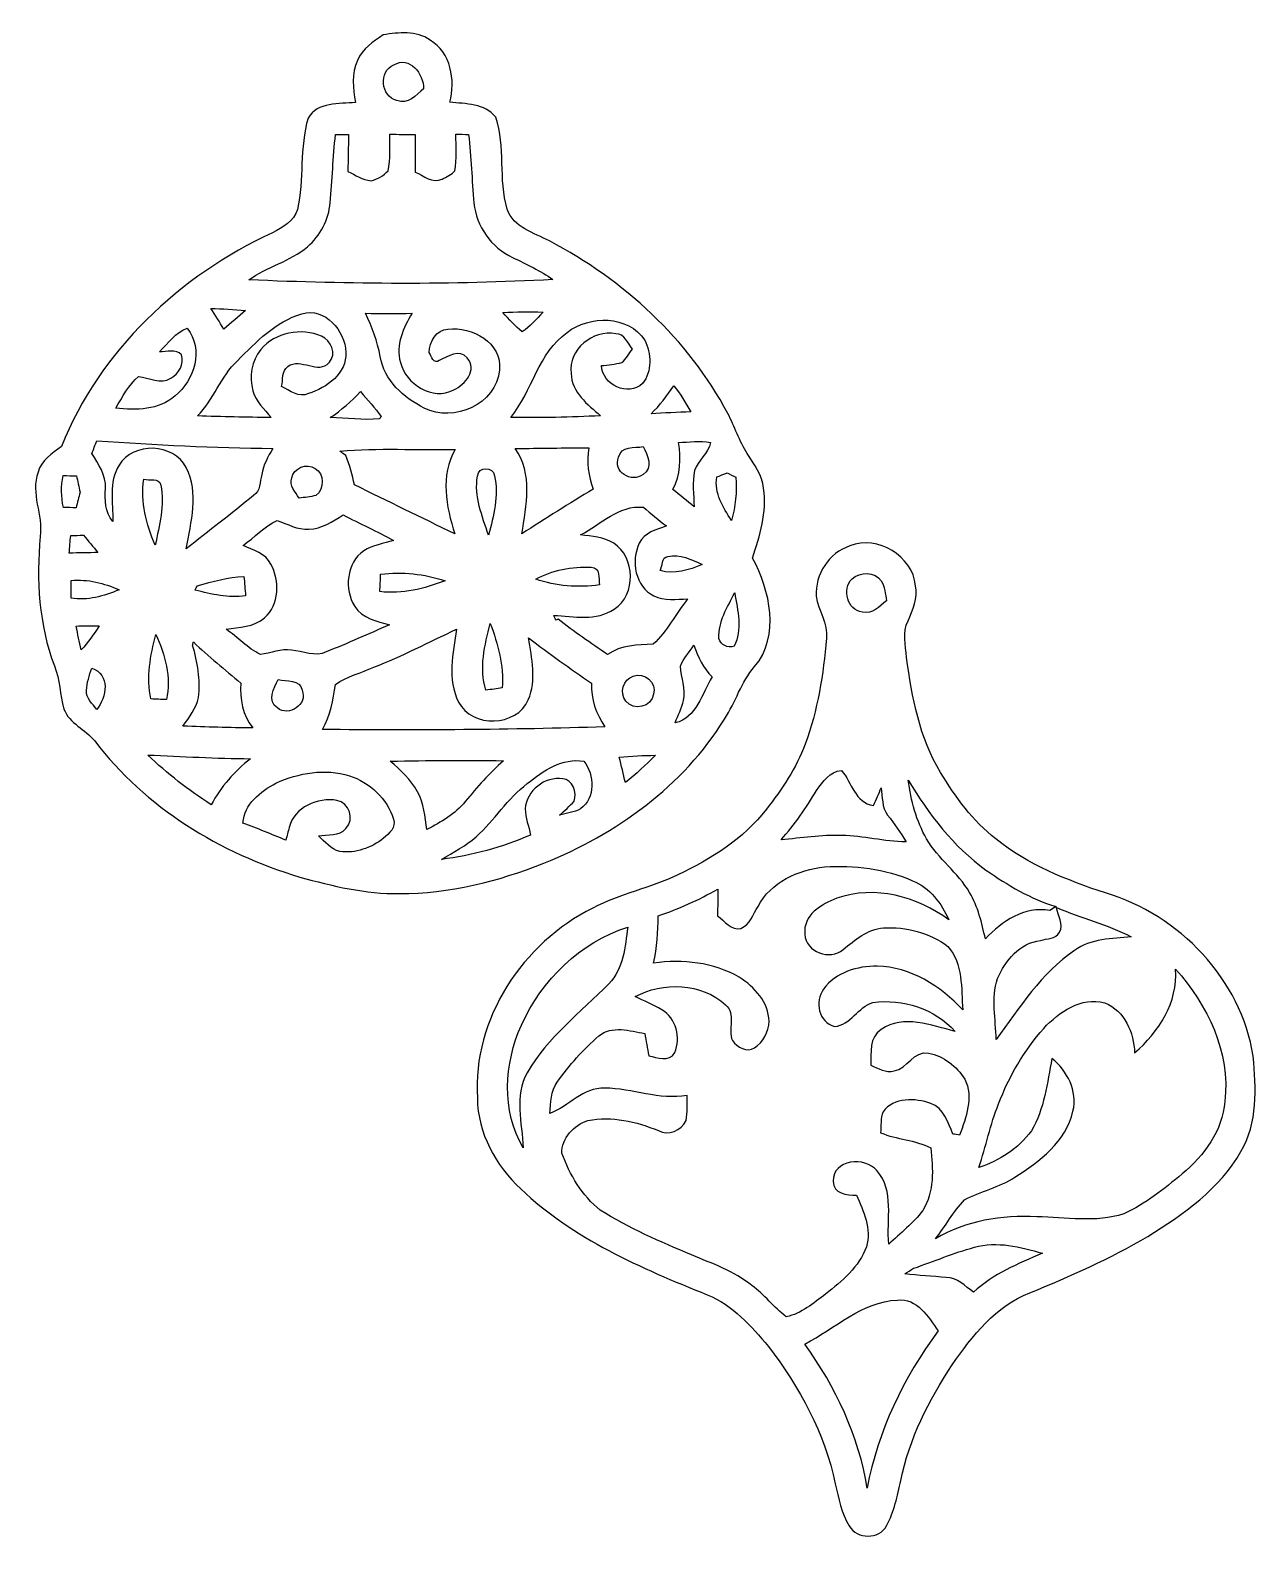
# Model space of a CAD drawing. Header units: centimetres. Extents: x -6.2 to 6.3, y -7.7 to 7.6.
import ezdxf

# ---------------------------------------------------------------- set-up
doc = ezdxf.new("R2010")
doc.units = ezdxf.units.CM
doc.header["$MEASUREMENT"] = 0
doc.layers.add('Camada 1', color=7, linetype='Continuous')

msp = doc.modelspace()

# ---------------------------------------------------------------- linework, layer by layer
at = {"layer": 'Camada 1', "color": 151}
for points, knots in [([(-2.59997, 7.59213), (-2.44086, 7.61364), (-2.26342, 7.63834), (-2.12478, 7.53709), (-2.12478, 7.53709), (-1.91028, 7.41221), (-1.86619, 7.13176), (-1.92369, 6.90845), (-1.92369, 6.90845), (-1.76494, 6.89256), (-1.56739, 6.89645), (-1.45908, 6.75781), (-1.45908, 6.75781), (-1.35643, 6.45865), (-1.43228, 6.12846), (-1.34301, 5.82612), (-1.34301, 5.82612), (-1.27952, 5.63986), (-1.06997, 5.58658), (-0.91369, 5.50333), (-0.91369, 5.50333), (-0.16298, 5.11033), (0.49176, 4.5099), (0.89146, 3.75742), (0.89146, 3.75742), (0.96307, 3.62408), (1.00717, 3.47732), (1.09007, 3.34997), (1.09007, 3.34997), (1.16028, 3.24131), (1.24283, 3.1316), (1.25552, 2.99861), (1.25552, 2.99861), (1.29046, 2.7566), (1.21673, 2.51919), (1.14229, 2.29234), (1.14229, 2.29234), (1.32045, 1.96285), (1.42521, 1.50671), (1.16416, 1.19238), (1.16416, 1.19238), (1.02588, 1.03752), (0.97225, 0.83219), (0.85972, 0.66145), (0.85972, 0.66145), (0.44026, -0.01729), (-0.23953, -0.50341), (-0.97119, -0.79798), (-0.97119, -0.79798), (-1.43581, -0.98283), (-1.93075, -1.10737), (-2.43311, -1.10666), (-2.43311, -1.10666), (-2.77671, -1.10983), (-3.11431, -1.03046), (-3.44311, -0.93802), (-3.44311, -0.93802), (-4.25026, -0.69744), (-5.00944, -0.236), (-5.52202, 0.44097), (-5.52202, 0.44097), (-5.61481, 0.5595), (-5.77956, 0.61453), (-5.83388, 0.76341), (-5.83388, 0.76341), (-5.87621, 0.90664), (-5.87233, 1.06045), (-5.92983, 1.20015), (-5.92983, 1.20015), (-6.08824, 1.61642), (-6.11363, 2.07115), (-6.07377, 2.51142), (-6.07377, 2.51142), (-6.04307, 2.72979), (-6.17536, 2.9464), (-6.09494, 3.16159), (-6.09494, 3.16159), (-6.0639, 3.28329), (-5.95347, 3.3535), (-5.85786, 3.42194), (-5.85786, 3.42194), (-5.47334, 4.39278), (-4.65912, 5.15338), (-3.72109, 5.58694), (-3.72109, 5.58694), (-3.61879, 5.64056), (-3.49956, 5.70264), (-3.46745, 5.82329), (-3.46745, 5.82329), (-3.40113, 6.12739), (-3.44805, 6.44913), (-3.3595, 6.74899), (-3.3595, 6.74899), (-3.26531, 6.91232), (-3.04341, 6.89081), (-2.88079, 6.90667), (-2.88079, 6.90667), (-2.903, 7.04744), (-2.92381, 7.19842), (-2.85784, 7.33142), (-2.85784, 7.33142), (-2.8134, 7.45208), (-2.69875, 7.52016), (-2.59997, 7.59213)], [0, 0, 0, 0, 0.03703704, 0.03703704, 0.03703704, 0.03703704, 0.07407407, 0.07407407, 0.07407407, 0.07407407, 0.11111111, 0.11111111, 0.11111111, 0.11111111, 0.14814815, 0.14814815, 0.14814815, 0.14814815, 0.18518519, 0.18518519, 0.18518519, 0.18518519, 0.22222222, 0.22222222, 0.22222222, 0.22222222, 0.25925926, 0.25925926, 0.25925926, 0.25925926, 0.2962963, 0.2962963, 0.2962963, 0.2962963, 0.33333333, 0.33333333, 0.33333333, 0.33333333, 0.37037037, 0.37037037, 0.37037037, 0.37037037, 0.40740741, 0.40740741, 0.40740741, 0.40740741, 0.44444444, 0.44444444, 0.44444444, 0.44444444, 0.48148148, 0.48148148, 0.48148148, 0.48148148, 0.51851852, 0.51851852, 0.51851852, 0.51851852, 0.55555556, 0.55555556, 0.55555556, 0.55555556, 0.59259259, 0.59259259, 0.59259259, 0.59259259, 0.62962963, 0.62962963, 0.62962963, 0.62962963, 0.66666667, 0.66666667, 0.66666667, 0.66666667, 0.7037037, 0.7037037, 0.7037037, 0.7037037, 0.74074074, 0.74074074, 0.74074074, 0.74074074, 0.77777778, 0.77777778, 0.77777778, 0.77777778, 0.81481481, 0.81481481, 0.81481481, 0.81481481, 0.85185185, 0.85185185, 0.85185185, 0.85185185, 0.88888889, 0.88888889, 0.88888889, 0.88888889, 0.92592593, 0.92592593, 0.92592593, 0.92592593, 1, 1, 1, 1]), ([(-2.49166, 7.28768), (-2.49166, 7.28768), (-2.49166, 7.28768), (-2.49166, 7.28768), (-2.49166, 7.28768), (-2.64829, 7.21959), (-2.62361, 6.97018), (-2.46167, 6.92572), (-2.46167, 6.92572), (-2.34984, 6.88162), (-2.26518, 6.98041), (-2.19004, 7.04532), (-2.19004, 7.04532), (-2.18687, 7.19596), (-2.33186, 7.38187), (-2.49166, 7.28768)], [0, 0, 0, 0, 0.2, 0.2, 0.2, 0.2, 0.4, 0.4, 0.4, 0.4, 0.6, 0.6, 0.6, 0.6, 1, 1, 1, 1]), ([(-2.53259, 6.58459), (-2.53259, 6.58459), (-2.53259, 6.58459), (-2.53259, 6.58459), (-2.53259, 6.58459), (-2.53223, 6.46077), (-2.52377, 6.33518), (-2.54952, 6.21347), (-2.54952, 6.21347), (-2.59467, 6.16408), (-2.65677, 6.12739), (-2.72204, 6.11363), (-2.72204, 6.11363), (-2.8074, 6.12174), (-2.88079, 6.17255), (-2.95663, 6.20747), (-2.95663, 6.20747), (-2.95416, 6.33236), (-2.95239, 6.45688), (-2.95098, 6.58176), (-2.95098, 6.58176), (-2.98379, 6.58176), (-3.05011, 6.58142), (-3.08292, 6.58142), (-3.08292, 6.58142), (-3.10549, 6.35141), (-3.11679, 6.12069), (-3.13689, 5.89104), (-3.13689, 5.89104), (-3.14924, 5.71887), (-3.23532, 5.55695), (-3.36585, 5.44512), (-3.36585, 5.44512), (-3.54083, 5.29554), (-3.77506, 5.24615), (-3.95922, 5.10962), (-3.95922, 5.10962), (-2.93334, 5.06518), (-1.905, 5.05812), (-0.87948, 5.11281), (-0.87948, 5.11281), (-1.00612, 5.20381), (-1.14828, 5.26873), (-1.28834, 5.33646), (-1.28834, 5.33646), (-1.50142, 5.43701), (-1.65946, 5.65185), (-1.67922, 5.88822), (-1.67922, 5.88822), (-1.70144, 6.11928), (-1.70638, 6.35212), (-1.73355, 6.58283), (-1.73355, 6.58283), (-1.77623, 6.58354), (-1.81892, 6.58459), (-1.8616, 6.58529), (-1.8616, 6.58529), (-1.86195, 6.46112), (-1.85454, 6.33623), (-1.87218, 6.21312), (-1.87218, 6.21312), (-1.90958, 6.17714), (-1.95545, 6.15138), (-2.00271, 6.13092), (-2.00271, 6.13092), (-2.09868, 6.07942), (-2.18863, 6.16725), (-2.27471, 6.20077), (-2.27471, 6.20077), (-2.27541, 6.32741), (-2.27646, 6.45442), (-2.27612, 6.58142), (-2.27612, 6.58142), (-2.36149, 6.58247), (-2.44722, 6.58318), (-2.53259, 6.58459)], [0, 0, 0, 0, 0.05, 0.05, 0.05, 0.05, 0.1, 0.1, 0.1, 0.1, 0.15, 0.15, 0.15, 0.15, 0.2, 0.2, 0.2, 0.2, 0.25, 0.25, 0.25, 0.25, 0.3, 0.3, 0.3, 0.3, 0.35, 0.35, 0.35, 0.35, 0.4, 0.4, 0.4, 0.4, 0.45, 0.45, 0.45, 0.45, 0.5, 0.5, 0.5, 0.5, 0.55, 0.55, 0.55, 0.55, 0.6, 0.6, 0.6, 0.6, 0.65, 0.65, 0.65, 0.65, 0.7, 0.7, 0.7, 0.7, 0.75, 0.75, 0.75, 0.75, 0.8, 0.8, 0.8, 0.8, 0.85, 0.85, 0.85, 0.85, 0.9, 0.9, 0.9, 0.9, 1, 1, 1, 1]), ([(-4.07563, 4.29083), (-4.07563, 4.29083), (-4.07563, 4.29083), (-4.07563, 4.29083), (-4.07563, 4.29083), (-4.24532, 4.12996), (-4.31623, 3.89678), (-4.48098, 3.73133), (-4.48098, 3.73133), (-4.23228, 3.72497), (-3.98356, 3.71615), (-3.73486, 3.71686), (-3.73486, 3.71686), (-3.80505, 3.79976), (-3.88866, 3.87809), (-3.91971, 3.98533), (-3.91971, 3.98533), (-3.95605, 4.12715), (-3.93452, 4.28907), (-3.83857, 4.40372), (-3.83857, 4.40372), (-3.695, 4.57975), (-3.42759, 4.62808), (-3.22367, 4.53813), (-3.22367, 4.53813), (-3.12666, 4.49686), (-3.06492, 4.36033), (-3.14466, 4.27496), (-3.14466, 4.27496), (-3.25402, 4.14443), (-3.43817, 4.32964), (-3.56551, 4.23262), (-3.56551, 4.23262), (-3.62866, 4.18677), (-3.61244, 4.09821), (-3.62795, 4.03083), (-3.62795, 4.03083), (-3.544, 3.98709), (-3.4551, 3.913), (-3.35526, 3.95781), (-3.35526, 3.95781), (-3.17041, 4.01813), (-2.96757, 4.1596), (-2.97673, 4.37727), (-2.97673, 4.37727), (-2.98484, 4.59281), (-3.19017, 4.83622), (-3.4237, 4.76532), (-3.4237, 4.76532), (-3.68864, 4.68911), (-3.8862, 4.48027), (-4.07563, 4.29083)], [0, 0, 0, 0, 0.07142857, 0.07142857, 0.07142857, 0.07142857, 0.14285714, 0.14285714, 0.14285714, 0.14285714, 0.21428571, 0.21428571, 0.21428571, 0.21428571, 0.28571429, 0.28571429, 0.28571429, 0.28571429, 0.35714286, 0.35714286, 0.35714286, 0.35714286, 0.42857143, 0.42857143, 0.42857143, 0.42857143, 0.5, 0.5, 0.5, 0.5, 0.57142857, 0.57142857, 0.57142857, 0.57142857, 0.64285714, 0.64285714, 0.64285714, 0.64285714, 0.71428571, 0.71428571, 0.71428571, 0.71428571, 0.78571429, 0.78571429, 0.78571429, 0.78571429, 0.85714286, 0.85714286, 0.85714286, 0.85714286, 1, 1, 1, 1]), ([(-4.34586, 4.8207), (-4.34586, 4.8207), (-4.34586, 4.8207), (-4.34586, 4.8207), (-4.34586, 4.8207), (-4.30035, 4.75156), (-4.25662, 4.68171), (-4.21393, 4.61081), (-4.21393, 4.61081), (-4.14019, 4.67359), (-4.06646, 4.73638), (-3.99345, 4.80024), (-3.99345, 4.80024), (-4.11056, 4.81012), (-4.22839, 4.81646), (-4.34586, 4.8207)], [0, 0, 0, 0, 0.2, 0.2, 0.2, 0.2, 0.4, 0.4, 0.4, 0.4, 0.6, 0.6, 0.6, 0.6, 1, 1, 1, 1]), ([(-2.77917, 4.77273), (-2.77917, 4.77273), (-2.77917, 4.77273), (-2.77917, 4.77273), (-2.77917, 4.77273), (-2.71215, 4.63303), (-2.65852, 4.48697), (-2.62854, 4.33458), (-2.62854, 4.33458), (-2.59291, 4.09292), (-2.39041, 3.91512), (-2.18227, 3.81105), (-2.18227, 3.81105), (-1.88665, 3.66006), (-1.45167, 3.84951), (-1.42168, 4.1977), (-1.42168, 4.1977), (-1.3903, 4.47111), (-1.70285, 4.6429), (-1.94274, 4.61044), (-1.94274, 4.61044), (-2.06199, 4.60621), (-2.13077, 4.48027), (-2.13218, 4.37268), (-2.13218, 4.37268), (-2.11278, 4.33634), (-2.08492, 4.25309), (-2.03164, 4.29401), (-2.03164, 4.29401), (-1.94486, 4.33175), (-1.82845, 4.41571), (-1.74766, 4.32011), (-1.74766, 4.32011), (-1.64146, 4.20017), (-1.76917, 4.04883), (-1.88382, 3.99555), (-1.88382, 3.99555), (-2.09937, 3.88267), (-2.36784, 4.0527), (-2.42429, 4.27319), (-2.42429, 4.27319), (-2.47791, 4.44887), (-2.39253, 4.62421), (-2.30645, 4.77307), (-2.30645, 4.77307), (-2.46379, 4.76566), (-2.62149, 4.76603), (-2.77917, 4.77273)], [0, 0, 0, 0, 0.07692308, 0.07692308, 0.07692308, 0.07692308, 0.15384615, 0.15384615, 0.15384615, 0.15384615, 0.23076923, 0.23076923, 0.23076923, 0.23076923, 0.30769231, 0.30769231, 0.30769231, 0.30769231, 0.38461538, 0.38461538, 0.38461538, 0.38461538, 0.46153846, 0.46153846, 0.46153846, 0.46153846, 0.53846154, 0.53846154, 0.53846154, 0.53846154, 0.61538462, 0.61538462, 0.61538462, 0.61538462, 0.69230769, 0.69230769, 0.69230769, 0.69230769, 0.76923077, 0.76923077, 0.76923077, 0.76923077, 0.84615385, 0.84615385, 0.84615385, 0.84615385, 1, 1, 1, 1]), ([(-1.38782, 4.77908), (-1.38782, 4.77908), (-1.38782, 4.77908), (-1.38782, 4.77908), (-1.38782, 4.77908), (-1.32503, 4.71099), (-1.2633, 4.64149), (-1.19097, 4.58294), (-1.19097, 4.58294), (-1.11054, 4.63832), (-1.04527, 4.71204), (-0.98, 4.78401), (-0.98, 4.78401), (-1.11583, 4.7893), (-1.25201, 4.78613), (-1.38782, 4.77908)], [0, 0, 0, 0, 0.2, 0.2, 0.2, 0.2, 0.4, 0.4, 0.4, 0.4, 0.6, 0.6, 0.6, 0.6, 1, 1, 1, 1]), ([(-0.73483, 4.57799), (-0.73483, 4.57799), (-0.73483, 4.57799), (-0.73483, 4.57799), (-0.73483, 4.57799), (-1.02799, 4.36879), (-1.08725, 3.98673), (-1.30598, 3.71722), (-1.30598, 3.71722), (-1.00329, 3.7091), (-0.70026, 3.71934), (-0.39758, 3.73345), (-0.39758, 3.73345), (-0.52916, 3.8481), (-0.68826, 3.97191), (-0.69603, 4.16207), (-0.69603, 4.16207), (-0.72354, 4.40548), (-0.4773, 4.60762), (-0.2427, 4.56388), (-0.2427, 4.56388), (-0.15239, 4.56459), (-0.12347, 4.4658), (-0.07372, 4.40867), (-0.07372, 4.40867), (-0.10829, 4.36245), (-0.13828, 4.312), (-0.18097, 4.27214), (-0.18097, 4.27214), (-0.24906, 4.2552), (-0.31891, 4.24992), (-0.38805, 4.24074), (-0.38805, 4.24074), (-0.37711, 4.04671), (-0.1203, 3.92112), (0.02857, 4.05977), (0.02857, 4.05977), (0.12876, 4.17936), (0.1157, 4.36597), (0.05186, 4.49967), (0.05186, 4.49967), (-0.11923, 4.75368), (-0.50658, 4.75368), (-0.73483, 4.57799)], [0, 0, 0, 0, 0.08333333, 0.08333333, 0.08333333, 0.08333333, 0.16666667, 0.16666667, 0.16666667, 0.16666667, 0.25, 0.25, 0.25, 0.25, 0.33333333, 0.33333333, 0.33333333, 0.33333333, 0.41666667, 0.41666667, 0.41666667, 0.41666667, 0.5, 0.5, 0.5, 0.5, 0.58333333, 0.58333333, 0.58333333, 0.58333333, 0.66666667, 0.66666667, 0.66666667, 0.66666667, 0.75, 0.75, 0.75, 0.75, 0.83333333, 0.83333333, 0.83333333, 0.83333333, 1, 1, 1, 1]), ([(-4.86692, 4.38185), (-4.86692, 4.38185), (-4.86692, 4.38185), (-4.86692, 4.38185), (-4.86692, 4.38185), (-4.79283, 4.37444), (-4.69864, 4.41678), (-4.64149, 4.35081), (-4.64149, 4.35081), (-4.6161, 4.25696), (-4.66407, 4.15783), (-4.75051, 4.1148), (-4.75051, 4.1148), (-4.85281, 4.04707), (-4.96992, 4.11868), (-5.07717, 4.13208), (-5.07717, 4.13208), (-5.17947, 4.04566), (-5.23909, 3.92253), (-5.30895, 3.8107), (-5.30895, 3.8107), (-5.10329, 3.78707), (-4.87045, 3.78777), (-4.70782, 3.93522), (-4.70782, 3.93522), (-4.50919, 4.09187), (-4.41571, 4.40796), (-4.5847, 4.61892), (-4.5847, 4.61892), (-4.70675, 4.58257), (-4.7766, 4.46369), (-4.86692, 4.38185)], [0, 0, 0, 0, 0.11111111, 0.11111111, 0.11111111, 0.11111111, 0.22222222, 0.22222222, 0.22222222, 0.22222222, 0.33333333, 0.33333333, 0.33333333, 0.33333333, 0.44444444, 0.44444444, 0.44444444, 0.44444444, 0.55555556, 0.55555556, 0.55555556, 0.55555556, 0.66666667, 0.66666667, 0.66666667, 0.66666667, 0.77777778, 0.77777778, 0.77777778, 0.77777778, 1, 1, 1, 1]), ([(-3.13513, 3.71474), (-3.13513, 3.71474), (-3.13513, 3.71474), (-3.13513, 3.71474), (-3.13513, 3.71474), (-2.97003, 3.70945), (-2.80458, 3.68723), (-2.63913, 3.70134), (-2.63913, 3.70134), (-2.63384, 3.70733), (-2.62361, 3.71863), (-2.61832, 3.72426), (-2.61832, 3.72426), (-2.68181, 3.81387), (-2.75836, 3.8929), (-2.82787, 3.97756), (-2.82787, 3.97756), (-2.92064, 3.8795), (-3.02331, 3.7906), (-3.13513, 3.71474)], [0, 0, 0, 0, 0.16666667, 0.16666667, 0.16666667, 0.16666667, 0.33333333, 0.33333333, 0.33333333, 0.33333333, 0.5, 0.5, 0.5, 0.5, 0.66666667, 0.66666667, 0.66666667, 0.66666667, 1, 1, 1, 1]), ([(0.34395, 4.03684), (0.34395, 4.03684), (0.34395, 4.03684), (0.34395, 4.03684), (0.34395, 4.03684), (0.27374, 3.93734), (0.2046, 3.83611), (0.1143, 3.7532), (0.1143, 3.7532), (0.2487, 3.76166), (0.38347, 3.76695), (0.51822, 3.7726), (0.51822, 3.7726), (0.46567, 3.86396), (0.4131, 3.95676), (0.34395, 4.03684)], [0, 0, 0, 0, 0.2, 0.2, 0.2, 0.2, 0.4, 0.4, 0.4, 0.4, 0.6, 0.6, 0.6, 0.6, 1, 1, 1, 1]), ([(-5.50121, 3.47839), (-5.50121, 3.47839), (-5.50121, 3.47839), (-5.50121, 3.47839), (-5.50121, 3.47839), (-5.51744, 3.43605), (-5.53366, 3.39372), (-5.54989, 3.35138), (-5.54989, 3.35138), (-5.48428, 3.24343), (-5.40385, 3.1316), (-5.41301, 2.99826), (-5.41301, 2.99826), (-5.41796, 2.88079), (-5.42042, 2.75802), (-5.33893, 2.66347), (-5.33893, 2.66347), (-5.33505, 2.85255), (-5.38302, 3.06139), (-5.27507, 3.23144), (-5.27507, 3.23144), (-5.13221, 3.47169), (-4.72193, 3.45792), (-4.59351, 3.20886), (-4.59351, 3.20886), (-4.46263, 2.95134), (-4.5473, 2.6543), (-4.59422, 2.38619), (-4.59422, 2.38619), (-4.36562, 2.56399), (-4.13773, 2.74319), (-3.9123, 2.92488), (-3.9123, 2.92488), (-3.84174, 2.97249), (-3.8488, 3.06422), (-3.82905, 3.13725), (-3.82905, 3.13725), (-3.81423, 3.23391), (-3.7659, 3.31964), (-3.71686, 3.40254), (-3.71686, 3.40254), (-4.31236, 3.40747), (-4.90714, 3.43992), (-5.50121, 3.47839)], [0, 0, 0, 0, 0.08333333, 0.08333333, 0.08333333, 0.08333333, 0.16666667, 0.16666667, 0.16666667, 0.16666667, 0.25, 0.25, 0.25, 0.25, 0.33333333, 0.33333333, 0.33333333, 0.33333333, 0.41666667, 0.41666667, 0.41666667, 0.41666667, 0.5, 0.5, 0.5, 0.5, 0.58333333, 0.58333333, 0.58333333, 0.58333333, 0.66666667, 0.66666667, 0.66666667, 0.66666667, 0.75, 0.75, 0.75, 0.75, 0.83333333, 0.83333333, 0.83333333, 0.83333333, 1, 1, 1, 1]), ([(-3.03671, 3.37361), (-3.03671, 3.37361), (-3.03671, 3.37361), (-3.03671, 3.37361), (-3.03671, 3.37361), (-3.02153, 3.36267), (-2.9912, 3.34044), (-2.97602, 3.32951), (-2.97602, 3.32951), (-2.94004, 3.23285), (-2.91146, 3.13372), (-2.88995, 3.03283), (-2.88995, 3.03283), (-2.55093, 2.86773), (-2.21262, 2.70191), (-1.87359, 2.53753), (-1.87359, 2.53753), (-1.96249, 2.81305), (-2.02282, 3.12773), (-1.86972, 3.39302), (-1.86972, 3.39302), (-2.25882, 3.38349), (-2.649, 3.411), (-3.03671, 3.37361)], [0, 0, 0, 0, 0.14285714, 0.14285714, 0.14285714, 0.14285714, 0.28571429, 0.28571429, 0.28571429, 0.28571429, 0.42857143, 0.42857143, 0.42857143, 0.42857143, 0.57142857, 0.57142857, 0.57142857, 0.57142857, 0.71428571, 0.71428571, 0.71428571, 0.71428571, 1, 1, 1, 1]), ([(-1.26152, 3.40218), (-1.26152, 3.40218), (-1.26152, 3.40218), (-1.26152, 3.40218), (-1.26152, 3.40218), (-1.07879, 3.14678), (-1.15111, 2.82434), (-1.19415, 2.53787), (-1.19415, 2.53787), (-0.95462, 2.69098), (-0.71649, 2.84656), (-0.47025, 2.98874), (-0.47025, 2.98874), (-0.51893, 3.12349), (-0.54363, 3.26707), (-0.51399, 3.40888), (-0.51399, 3.40888), (-0.76305, 3.40888), (-1.01247, 3.40289), (-1.26152, 3.40218)], [0, 0, 0, 0, 0.16666667, 0.16666667, 0.16666667, 0.16666667, 0.33333333, 0.33333333, 0.33333333, 0.33333333, 0.5, 0.5, 0.5, 0.5, 0.66666667, 0.66666667, 0.66666667, 0.66666667, 1, 1, 1, 1]), ([(-0.21378, 3.31364), (-0.21378, 3.31364), (-0.21378, 3.31364), (-0.21378, 3.31364), (-0.21378, 3.31364), (-0.27622, 3.1683), (-0.08254, 3.04694), (0.03352, 3.13972), (0.03352, 3.13972), (0.14076, 3.2018), (0.07866, 3.33728), (0.03457, 3.42053), (0.03457, 3.42053), (-0.05432, 3.40676), (-0.18944, 3.4311), (-0.21378, 3.31364)], [0, 0, 0, 0, 0.2, 0.2, 0.2, 0.2, 0.4, 0.4, 0.4, 0.4, 0.6, 0.6, 0.6, 0.6, 1, 1, 1, 1]), ([(0.39441, 3.46145), (0.39441, 3.46145), (0.39441, 3.46145), (0.39441, 3.46145), (0.39441, 3.46145), (0.41945, 3.30059), (0.41485, 3.13407), (0.33689, 2.98696), (0.33689, 2.98696), (0.40852, 2.92946), (0.47978, 2.87126), (0.55068, 2.81269), (0.55068, 2.81269), (0.54645, 2.93441), (0.53269, 3.05752), (0.55562, 3.17782), (0.55562, 3.17782), (0.58878, 3.284), (0.69356, 3.35138), (0.7179, 3.46216), (0.7179, 3.46216), (0.61066, 3.48121), (0.502, 3.4685), (0.39441, 3.46145)], [0, 0, 0, 0, 0.14285714, 0.14285714, 0.14285714, 0.14285714, 0.28571429, 0.28571429, 0.28571429, 0.28571429, 0.42857143, 0.42857143, 0.42857143, 0.42857143, 0.57142857, 0.57142857, 0.57142857, 0.57142857, 0.71428571, 0.71428571, 0.71428571, 0.71428571, 1, 1, 1, 1]), ([(-3.52565, 3.10373), (-3.52565, 3.10373), (-3.52565, 3.10373), (-3.52565, 3.10373), (-3.52565, 3.10373), (-3.55669, 3.02436), (-3.48614, 2.96228), (-3.45157, 2.89842), (-3.45157, 2.89842), (-3.39443, 2.90688), (-3.33621, 2.91112), (-3.28012, 2.92629), (-3.28012, 2.92629), (-3.19687, 2.99013), (-3.18981, 3.14783), (-3.28965, 3.19933), (-3.28965, 3.19933), (-3.37255, 3.25931), (-3.50872, 3.20428), (-3.52565, 3.10373)], [0, 0, 0, 0, 0.16666667, 0.16666667, 0.16666667, 0.16666667, 0.33333333, 0.33333333, 0.33333333, 0.33333333, 0.5, 0.5, 0.5, 0.5, 0.66666667, 0.66666667, 0.66666667, 0.66666667, 1, 1, 1, 1]), ([(-1.64358, 3.12313), (-1.64358, 3.12313), (-1.64358, 3.12313), (-1.64358, 3.12313), (-1.64358, 3.12313), (-1.68027, 2.91677), (-1.59456, 2.71673), (-1.53246, 2.52448), (-1.53246, 2.52448), (-1.4799, 2.71885), (-1.42592, 2.92559), (-1.47038, 3.12666), (-1.47038, 3.12666), (-1.48166, 3.22226), (-1.63617, 3.21944), (-1.64358, 3.12313)], [0, 0, 0, 0, 0.2, 0.2, 0.2, 0.2, 0.4, 0.4, 0.4, 0.4, 0.6, 0.6, 0.6, 0.6, 1, 1, 1, 1]), ([(-5.842, 3.12773), (-5.842, 3.12773), (-5.842, 3.12773), (-5.842, 3.12773), (-5.842, 3.12773), (-5.86387, 3.02012), (-5.86176, 2.91041), (-5.83881, 2.80353), (-5.83881, 2.80353), (-5.79613, 2.80317), (-5.75344, 2.80246), (-5.71076, 2.80212), (-5.71076, 2.80212), (-5.69701, 2.85467), (-5.68325, 2.90724), (-5.66949, 2.9598), (-5.66949, 2.9598), (-5.68184, 3.01519), (-5.69453, 3.07021), (-5.70652, 3.12525), (-5.70652, 3.12525), (-5.75168, 3.12632), (-5.79683, 3.12702), (-5.842, 3.12773)], [0, 0, 0, 0, 0.14285714, 0.14285714, 0.14285714, 0.14285714, 0.28571429, 0.28571429, 0.28571429, 0.28571429, 0.42857143, 0.42857143, 0.42857143, 0.42857143, 0.57142857, 0.57142857, 0.57142857, 0.57142857, 0.71428571, 0.71428571, 0.71428571, 0.71428571, 1, 1, 1, 1]), ([(-5.02496, 3.08963), (-5.02496, 3.08963), (-5.02496, 3.08963), (-5.02496, 3.08963), (-5.02496, 3.08963), (-5.05989, 2.85996), (-4.99991, 2.63348), (-4.90889, 2.42393), (-4.90889, 2.42393), (-4.86516, 2.6222), (-4.81224, 2.82787), (-4.85281, 3.03142), (-4.85281, 3.03142), (-4.86692, 3.1115), (-4.96851, 3.07552), (-5.02496, 3.08963)], [0, 0, 0, 0, 0.2, 0.2, 0.2, 0.2, 0.4, 0.4, 0.4, 0.4, 0.6, 0.6, 0.6, 0.6, 1, 1, 1, 1]), ([(0.78139, 3.11326), (0.78139, 3.11326), (0.78139, 3.11326), (0.78139, 3.11326), (0.78139, 3.11326), (0.75177, 2.94886), (0.84525, 2.80634), (0.9285, 2.67404), (0.9285, 2.67404), (0.97225, 2.81552), (0.98531, 2.96367), (0.9726, 3.11114), (0.9726, 3.11114), (0.95074, 3.12208), (0.90699, 3.14395), (0.88511, 3.15489), (0.88511, 3.15489), (0.85936, 3.1443), (0.80715, 3.12384), (0.78139, 3.11326)], [0, 0, 0, 0, 0.16666667, 0.16666667, 0.16666667, 0.16666667, 0.33333333, 0.33333333, 0.33333333, 0.33333333, 0.5, 0.5, 0.5, 0.5, 0.66666667, 0.66666667, 0.66666667, 0.66666667, 1, 1, 1, 1]), ([(-0.59937, 2.52801), (-0.59937, 2.52801), (-0.59937, 2.52801), (-0.59937, 2.52801), (-0.59937, 2.52801), (-0.48541, 2.51178), (-0.36405, 2.50613), (-0.26317, 2.44403), (-0.26317, 2.44403), (-0.04339, 2.2987), (-0.0321, 1.92122), (-0.25822, 1.77587), (-0.25822, 1.77587), (-0.43956, 1.65311), (-0.66745, 1.69791), (-0.87171, 1.71202), (-0.87171, 1.71202), (-0.86535, 1.70003), (-0.85266, 1.67604), (-0.84666, 1.66404), (-0.84666, 1.66404), (-0.84666, 1.66404), (-0.82727, 1.67357), (-0.82727, 1.67357), (-0.82727, 1.67357), (-0.66533, 1.54763), (-0.49742, 1.42909), (-0.32597, 1.31621), (-0.32597, 1.31621), (-0.18837, 1.41005), (-0.02329, 1.41427), (0.13652, 1.41958), (0.13652, 1.41958), (0.27727, 1.55117), (0.36759, 1.72685), (0.48506, 1.87819), (0.48506, 1.87819), (0.37146, 1.87924), (0.24835, 1.85454), (0.14252, 1.90923), (0.14252, 1.90923), (-0.04726, 2.00096), (-0.09172, 2.26589), (-0.00423, 2.44228), (-0.00423, 2.44228), (0.0448, 2.55164), (0.16898, 2.5788), (0.27023, 2.61725), (0.27023, 2.61725), (0.19156, 2.67899), (0.1143, 2.74179), (0.0381, 2.8067), (0.0381, 2.8067), (-0.21342, 2.83138), (-0.3937, 2.63525), (-0.59937, 2.52801)], [0, 0, 0, 0, 0.06666667, 0.06666667, 0.06666667, 0.06666667, 0.13333333, 0.13333333, 0.13333333, 0.13333333, 0.2, 0.2, 0.2, 0.2, 0.26666667, 0.26666667, 0.26666667, 0.26666667, 0.33333333, 0.33333333, 0.33333333, 0.33333333, 0.4, 0.4, 0.4, 0.4, 0.46666667, 0.46666667, 0.46666667, 0.46666667, 0.53333333, 0.53333333, 0.53333333, 0.53333333, 0.6, 0.6, 0.6, 0.6, 0.66666667, 0.66666667, 0.66666667, 0.66666667, 0.73333333, 0.73333333, 0.73333333, 0.73333333, 0.8, 0.8, 0.8, 0.8, 0.86666667, 0.86666667, 0.86666667, 0.86666667, 1, 1, 1, 1]), ([(-3.35104, 2.58585), (-3.35104, 2.58585), (-3.35104, 2.58585), (-3.35104, 2.58585), (-3.35104, 2.58585), (-3.46709, 2.57457), (-3.56834, 2.63913), (-3.67454, 2.67334), (-3.67454, 2.67334), (-3.80434, 2.61301), (-3.90172, 2.50084), (-4.01849, 2.42005), (-4.01849, 2.42005), (-3.91583, 2.37418), (-3.79165, 2.33856), (-3.73591, 2.23131), (-3.73591, 2.23131), (-3.6463, 2.06128), (-3.64983, 1.82138), (-3.80012, 1.68592), (-3.80012, 1.68592), (-3.90806, 1.59315), (-4.05659, 1.59066), (-4.19028, 1.57127), (-4.19028, 1.57127), (-4.07105, 1.49119), (-3.97298, 1.37865), (-3.84352, 1.3155), (-3.84352, 1.3155), (-3.73768, 1.32785), (-3.63502, 1.37759), (-3.52672, 1.36065), (-3.52672, 1.36065), (-3.41066, 1.34866), (-3.28999, 1.28693), (-3.1757, 1.34231), (-3.1757, 1.34231), (-2.9598, 1.42769), (-2.74849, 1.52471), (-2.53471, 1.61536), (-2.53471, 1.61536), (-2.66276, 1.65169), (-2.80952, 1.68275), (-2.88712, 1.80269), (-2.88712, 1.80269), (-2.99685, 1.97555), (-2.9718, 2.24437), (-2.79576, 2.36536), (-2.79576, 2.36536), (-2.7044, 2.42288), (-2.59503, 2.43945), (-2.49307, 2.46909), (-2.49307, 2.46909), (-2.66064, 2.56187), (-2.8342, 2.64266), (-3.00567, 2.72837), (-3.00567, 2.72837), (-3.11291, 2.66593), (-3.22085, 2.58514), (-3.35104, 2.58585)], [0, 0, 0, 0, 0.0625, 0.0625, 0.0625, 0.0625, 0.125, 0.125, 0.125, 0.125, 0.1875, 0.1875, 0.1875, 0.1875, 0.25, 0.25, 0.25, 0.25, 0.3125, 0.3125, 0.3125, 0.3125, 0.375, 0.375, 0.375, 0.375, 0.4375, 0.4375, 0.4375, 0.4375, 0.5, 0.5, 0.5, 0.5, 0.5625, 0.5625, 0.5625, 0.5625, 0.625, 0.625, 0.625, 0.625, 0.6875, 0.6875, 0.6875, 0.6875, 0.75, 0.75, 0.75, 0.75, 0.8125, 0.8125, 0.8125, 0.8125, 0.875, 0.875, 0.875, 0.875, 1, 1, 1, 1]), ([(-5.76474, 2.52024), (-5.76474, 2.52024), (-5.76474, 2.52024), (-5.76474, 2.52024), (-5.76474, 2.52024), (-5.77003, 2.46097), (-5.77532, 2.40171), (-5.78026, 2.34244), (-5.78026, 2.34244), (-5.68325, 2.34492), (-5.58587, 2.34631), (-5.48886, 2.34809), (-5.48886, 2.34809), (-5.53755, 2.40665), (-5.58623, 2.46556), (-5.63491, 2.52411), (-5.63491, 2.52411), (-5.67831, 2.52306), (-5.72135, 2.52165), (-5.76474, 2.52024)], [0, 0, 0, 0, 0.16666667, 0.16666667, 0.16666667, 0.16666667, 0.33333333, 0.33333333, 0.33333333, 0.33333333, 0.5, 0.5, 0.5, 0.5, 0.66666667, 0.66666667, 0.66666667, 0.66666667, 1, 1, 1, 1]), ([(2.12865, 2.41511), (2.41194, 2.52552), (2.76331, 2.31563), (2.79471, 2.01224), (2.79471, 2.01224), (2.82046, 1.88701), (2.76825, 1.76776), (2.71814, 1.65629), (2.71814, 1.65629), (2.661, 1.54023), (2.69239, 1.40757), (2.70228, 1.28447), (2.70228, 1.28447), (2.75943, 0.8837), (2.83279, 0.47096), (3.04799, 0.12064), (3.04799, 0.12064), (3.2004, -0.12876), (3.3729, -0.37358), (3.60856, -0.55138), (3.60856, -0.55138), (3.93171, -0.81633), (4.32681, -0.96838), (4.7184, -1.09996), (4.7184, -1.09996), (5.4684, -1.32115), (6.09141, -1.97414), (6.21524, -2.75412), (6.21524, -2.75412), (6.24451, -3.07764), (6.2618, -3.42864), (6.0907, -3.71934), (6.0907, -3.71934), (5.87409, -4.09539), (5.50932, -4.35468), (5.14702, -4.57799), (5.14702, -4.57799), (4.76673, -4.80377), (4.36068, -4.98122), (3.95252, -5.1502), (3.95252, -5.1502), (3.60503, -5.27967), (3.36937, -5.58694), (3.16371, -5.8801), (3.16371, -5.8801), (2.93088, -6.23851), (2.72767, -6.62763), (2.64512, -7.05061), (2.64512, -7.05061), (2.60809, -7.20548), (2.58056, -7.3674), (2.50048, -7.5078), (2.50048, -7.5078), (2.43028, -7.65069), (2.19745, -7.64611), (2.12266, -7.51028), (2.12266, -7.51028), (2.04152, -7.38152), (2.0186, -7.2277), (1.9812, -7.08306), (1.9812, -7.08306), (1.87537, -6.57189), (1.61783, -6.10376), (1.30457, -5.69136), (1.30457, -5.69136), (1.12818, -5.4871), (0.94262, -5.27049), (0.68474, -5.1696), (0.68474, -5.1696), (0.0134, -4.89832), (-0.67451, -4.60409), (-1.20438, -4.09645), (-1.20438, -4.09645), (-1.4612, -3.86079), (-1.64076, -3.5306), (-1.64499, -3.17675), (-1.64499, -3.17675), (-1.69509, -2.37489), (-1.18392, -1.60479), (-0.47659, -1.25341), (-0.47659, -1.25341), (-0.20072, -1.11125), (0.10653, -1.04775), (0.38664, -0.9151), (0.38664, -0.9151), (0.7246, -0.75671), (1.05092, -0.54997), (1.28305, -0.25223), (1.28305, -0.25223), (1.43898, -0.04903), (1.58679, 0.16544), (1.6764, 0.4071), (1.6764, 0.4071), (1.8034, 0.75106), (1.8616, 1.11583), (1.89123, 1.4799), (1.89123, 1.4799), (1.91206, 1.6323), (1.80798, 1.75965), (1.78822, 1.90534), (1.78822, 1.90534), (1.77446, 2.12514), (1.91664, 2.34738), (2.12865, 2.41511)], [0, 0, 0, 0, 0.03703704, 0.03703704, 0.03703704, 0.03703704, 0.07407407, 0.07407407, 0.07407407, 0.07407407, 0.11111111, 0.11111111, 0.11111111, 0.11111111, 0.14814815, 0.14814815, 0.14814815, 0.14814815, 0.18518519, 0.18518519, 0.18518519, 0.18518519, 0.22222222, 0.22222222, 0.22222222, 0.22222222, 0.25925926, 0.25925926, 0.25925926, 0.25925926, 0.2962963, 0.2962963, 0.2962963, 0.2962963, 0.33333333, 0.33333333, 0.33333333, 0.33333333, 0.37037037, 0.37037037, 0.37037037, 0.37037037, 0.40740741, 0.40740741, 0.40740741, 0.40740741, 0.44444444, 0.44444444, 0.44444444, 0.44444444, 0.48148148, 0.48148148, 0.48148148, 0.48148148, 0.51851852, 0.51851852, 0.51851852, 0.51851852, 0.55555556, 0.55555556, 0.55555556, 0.55555556, 0.59259259, 0.59259259, 0.59259259, 0.59259259, 0.62962963, 0.62962963, 0.62962963, 0.62962963, 0.66666667, 0.66666667, 0.66666667, 0.66666667, 0.7037037, 0.7037037, 0.7037037, 0.7037037, 0.74074074, 0.74074074, 0.74074074, 0.74074074, 0.77777778, 0.77777778, 0.77777778, 0.77777778, 0.81481481, 0.81481481, 0.81481481, 0.81481481, 0.85185185, 0.85185185, 0.85185185, 0.85185185, 0.88888889, 0.88888889, 0.88888889, 0.88888889, 0.92592593, 0.92592593, 0.92592593, 0.92592593, 1, 1, 1, 1]), ([(0.20601, 2.16641), (0.20601, 2.16641), (0.20601, 2.16641), (0.20601, 2.16641), (0.20601, 2.16641), (0.35243, 2.12266), (0.49812, 2.17063), (0.63324, 2.22778), (0.63324, 2.22778), (0.52422, 2.27541), (0.40781, 2.33961), (0.28504, 2.30928), (0.28504, 2.30928), (0.21731, 2.30258), (0.23566, 2.20873), (0.20601, 2.16641)], [0, 0, 0, 0, 0.2, 0.2, 0.2, 0.2, 0.4, 0.4, 0.4, 0.4, 0.6, 0.6, 0.6, 0.6, 1, 1, 1, 1]), ([(-2.62466, 2.12794), (-2.62466, 2.12794), (-2.62466, 2.12794), (-2.62466, 2.12794), (-2.62466, 2.12794), (-2.62748, 2.0694), (-2.63031, 2.01083), (-2.63277, 1.95226), (-2.63277, 1.95226), (-2.40558, 1.92475), (-2.18263, 1.9812), (-1.97202, 2.06199), (-1.97202, 2.06199), (-2.18227, 2.13254), (-2.40454, 2.15582), (-2.62466, 2.12794)], [0, 0, 0, 0, 0.2, 0.2, 0.2, 0.2, 0.4, 0.4, 0.4, 0.4, 0.6, 0.6, 0.6, 0.6, 1, 1, 1, 1]), ([(-1.05375, 2.07715), (-1.05375, 2.07715), (-1.05375, 2.07715), (-1.05375, 2.07715), (-1.05375, 2.07715), (-0.84666, 2.00766), (-0.62476, 1.99073), (-0.40852, 2.01965), (-0.40852, 2.01965), (-0.41485, 2.08562), (-0.39722, 2.19638), (-0.49283, 2.19886), (-0.49283, 2.19886), (-0.68226, 2.2098), (-0.89146, 2.17028), (-1.05375, 2.07715)], [0, 0, 0, 0, 0.2, 0.2, 0.2, 0.2, 0.4, 0.4, 0.4, 0.4, 0.6, 0.6, 0.6, 0.6, 1, 1, 1, 1]), ([(2.15053, 2.08173), (2.15053, 2.08173), (2.15053, 2.08173), (2.15053, 2.08173), (2.15053, 2.08173), (2.04823, 1.9759), (2.10078, 1.76283), (2.25565, 1.74519), (2.25565, 1.74519), (2.35761, 1.72084), (2.42992, 1.80304), (2.50155, 1.85985), (2.50155, 1.85985), (2.48567, 1.92687), (2.48673, 2.00201), (2.44756, 2.06092), (2.44756, 2.06092), (2.3823, 2.15688), (2.23131, 2.15652), (2.15053, 2.08173)], [0, 0, 0, 0, 0.16666667, 0.16666667, 0.16666667, 0.16666667, 0.33333333, 0.33333333, 0.33333333, 0.33333333, 0.5, 0.5, 0.5, 0.5, 0.66666667, 0.66666667, 0.66666667, 0.66666667, 1, 1, 1, 1]), ([(-5.7598, 2.0655), (-5.7598, 2.0655), (-5.7598, 2.0655), (-5.7598, 2.0655), (-5.7598, 2.0655), (-5.7605, 2.00554), (-5.76121, 1.94522), (-5.76155, 1.88453), (-5.76155, 1.88453), (-5.59293, 1.86195), (-5.42748, 1.90324), (-5.27437, 1.97131), (-5.27437, 1.97131), (-5.42712, 2.03904), (-5.59187, 2.07997), (-5.7598, 2.0655)], [0, 0, 0, 0, 0.2, 0.2, 0.2, 0.2, 0.4, 0.4, 0.4, 0.4, 0.6, 0.6, 0.6, 0.6, 1, 1, 1, 1]), ([(-4.48203, 2.00978), (-4.48203, 2.00978), (-4.48203, 2.00978), (-4.48203, 2.00978), (-4.48203, 2.00978), (-4.48768, 1.99955), (-4.49932, 1.97872), (-4.50497, 1.96849), (-4.50497, 1.96849), (-4.33811, 1.92475), (-4.16665, 1.88665), (-3.99308, 1.90923), (-3.99308, 1.90923), (-3.99837, 1.9752), (-4.00368, 2.04116), (-4.00967, 2.10679), (-4.00967, 2.10679), (-4.17089, 2.09656), (-4.32893, 2.05987), (-4.48203, 2.00978)], [0, 0, 0, 0, 0.16666667, 0.16666667, 0.16666667, 0.16666667, 0.33333333, 0.33333333, 0.33333333, 0.33333333, 0.5, 0.5, 0.5, 0.5, 0.66666667, 0.66666667, 0.66666667, 0.66666667, 1, 1, 1, 1]), ([(0.80081, 1.4792), (0.80081, 1.4792), (0.80081, 1.4792), (0.80081, 1.4792), (0.80081, 1.4792), (0.82196, 1.41145), (0.889, 1.37688), (0.95673, 1.39876), (0.95673, 1.39876), (1.04352, 1.56669), (0.99094, 1.76247), (0.96237, 1.93852), (0.96237, 1.93852), (0.88652, 1.79563), (0.79587, 1.64641), (0.80081, 1.4792)], [0, 0, 0, 0, 0.2, 0.2, 0.2, 0.2, 0.4, 0.4, 0.4, 0.4, 0.6, 0.6, 0.6, 0.6, 1, 1, 1, 1]), ([(-5.71005, 1.60372), (-5.71005, 1.60372), (-5.71005, 1.60372), (-5.71005, 1.60372), (-5.71005, 1.60372), (-5.69382, 1.52293), (-5.67619, 1.44215), (-5.65784, 1.36136), (-5.65784, 1.36136), (-5.59118, 1.43791), (-5.53013, 1.51906), (-5.47652, 1.60548), (-5.47652, 1.60548), (-5.55449, 1.60619), (-5.63245, 1.60513), (-5.71005, 1.60372)], [0, 0, 0, 0, 0.2, 0.2, 0.2, 0.2, 0.4, 0.4, 0.4, 0.4, 0.6, 0.6, 0.6, 0.6, 1, 1, 1, 1]), ([(-2.6938, 1.18604), (-2.6938, 1.18604), (-2.6938, 1.18604), (-2.6938, 1.18604), (-2.6938, 1.18604), (-2.82363, 1.12923), (-2.96438, 1.09255), (-3.08292, 1.01318), (-3.08292, 1.01318), (-3.1069, 0.85548), (-3.13336, 0.69603), (-3.2138, 0.55527), (-3.2138, 0.55527), (-2.25953, 0.54926), (-1.30562, 0.55033), (-0.35207, 0.58349), (-0.35207, 0.58349), (-0.44202, 0.71366), (-0.496, 0.8643), (-0.48823, 1.0241), (-0.48823, 1.0241), (-0.70379, 1.17298), (-0.91827, 1.32362), (-1.12535, 1.48342), (-1.12535, 1.48342), (-1.09431, 1.27776), (-1.04174, 1.05657), (-1.12994, 0.85724), (-1.12994, 0.85724), (-1.24566, 0.58103), (-1.7011, 0.56797), (-1.83515, 0.83431), (-1.83515, 0.83431), (-1.95085, 1.06291), (-1.89442, 1.33068), (-1.8549, 1.57161), (-1.8549, 1.57161), (-2.13395, 1.44215), (-2.407, 1.29928), (-2.6938, 1.18604)], [0, 0, 0, 0, 0.09090909, 0.09090909, 0.09090909, 0.09090909, 0.18181818, 0.18181818, 0.18181818, 0.18181818, 0.27272727, 0.27272727, 0.27272727, 0.27272727, 0.36363636, 0.36363636, 0.36363636, 0.36363636, 0.45454545, 0.45454545, 0.45454545, 0.45454545, 0.54545455, 0.54545455, 0.54545455, 0.54545455, 0.63636364, 0.63636364, 0.63636364, 0.63636364, 0.72727273, 0.72727273, 0.72727273, 0.72727273, 0.81818182, 0.81818182, 0.81818182, 0.81818182, 1, 1, 1, 1]), ([(-1.55787, 0.95355), (-1.55787, 0.95355), (-1.55787, 0.95355), (-1.55787, 0.95355), (-1.55787, 0.95355), (-1.50318, 0.96166), (-1.4478, 0.96979), (-1.39276, 0.9779), (-1.39276, 0.9779), (-1.37478, 1.20261), (-1.43722, 1.42098), (-1.51411, 1.62947), (-1.51411, 1.62947), (-1.56951, 1.41005), (-1.63054, 1.17686), (-1.55787, 0.95355)], [0, 0, 0, 0, 0.2, 0.2, 0.2, 0.2, 0.4, 0.4, 0.4, 0.4, 0.6, 0.6, 0.6, 0.6, 1, 1, 1, 1]), ([(-4.95335, 0.86501), (-4.95335, 0.86501), (-4.95335, 0.86501), (-4.95335, 0.86501), (-4.95335, 0.86501), (-4.90078, 0.86289), (-4.84823, 0.86077), (-4.79565, 0.85831), (-4.79565, 0.85831), (-4.74098, 1.08408), (-4.81012, 1.31268), (-4.90149, 1.51835), (-4.90149, 1.51835), (-4.95864, 1.30598), (-5.00027, 1.08408), (-4.95335, 0.86501)], [0, 0, 0, 0, 0.2, 0.2, 0.2, 0.2, 0.4, 0.4, 0.4, 0.4, 0.6, 0.6, 0.6, 0.6, 1, 1, 1, 1]), ([(-4.52966, 1.4097), (-4.52966, 1.4097), (-4.52966, 1.4097), (-4.52966, 1.4097), (-4.52966, 1.4097), (-4.48062, 1.23859), (-4.44782, 1.05903), (-4.47075, 0.88053), (-4.47075, 0.88053), (-4.49014, 0.76941), (-4.56564, 0.68085), (-4.62738, 0.59055), (-4.62738, 0.59055), (-4.39173, 0.58208), (-4.15571, 0.57255), (-3.91936, 0.57291), (-3.91936, 0.57291), (-4.02554, 0.6999), (-4.052, 0.86395), (-4.04142, 1.02517), (-4.04142, 1.02517), (-4.20263, 1.16346), (-4.36915, 1.29504), (-4.52225, 1.44251), (-4.52225, 1.44251), (-4.52402, 1.4344), (-4.5279, 1.41781), (-4.52966, 1.4097)], [0, 0, 0, 0, 0.125, 0.125, 0.125, 0.125, 0.25, 0.25, 0.25, 0.25, 0.375, 0.375, 0.375, 0.375, 0.5, 0.5, 0.5, 0.5, 0.625, 0.625, 0.625, 0.625, 0.75, 0.75, 0.75, 0.75, 1, 1, 1, 1]), ([(0.54963, 1.40864), (0.54963, 1.40864), (0.54963, 1.40864), (0.54963, 1.40864), (0.54963, 1.40864), (0.50165, 1.3395), (0.44167, 1.27599), (0.41205, 1.19661), (0.41205, 1.19661), (0.4198, 1.08126), (0.46777, 0.96731), (0.44414, 0.8509), (0.44414, 0.8509), (0.42509, 0.77223), (0.38876, 0.69919), (0.35947, 0.62406), (0.35947, 0.62406), (0.57714, 0.67027), (0.62971, 0.92357), (0.73306, 1.08866), (0.73306, 1.08866), (0.64452, 1.17827), (0.58844, 1.29046), (0.54963, 1.40864)], [0, 0, 0, 0, 0.14285714, 0.14285714, 0.14285714, 0.14285714, 0.28571429, 0.28571429, 0.28571429, 0.28571429, 0.42857143, 0.42857143, 0.42857143, 0.42857143, 0.57142857, 0.57142857, 0.57142857, 0.57142857, 0.71428571, 0.71428571, 0.71428571, 0.71428571, 1, 1, 1, 1]), ([(-5.60492, 0.95074), (-5.60492, 0.95074), (-5.60492, 0.95074), (-5.60492, 0.95074), (-5.60492, 0.95074), (-5.61162, 0.87066), (-5.54143, 0.81774), (-5.50157, 0.75776), (-5.50157, 0.75776), (-5.39855, 0.88477), (-5.36292, 1.11159), (-5.55237, 1.17827), (-5.55237, 1.17827), (-5.57423, 1.10384), (-5.6028, 1.02941), (-5.60492, 0.95074)], [0, 0, 0, 0, 0.2, 0.2, 0.2, 0.2, 0.4, 0.4, 0.4, 0.4, 0.6, 0.6, 0.6, 0.6, 1, 1, 1, 1]), ([(-3.66323, 1.06079), (-3.66323, 1.06079), (-3.66323, 1.06079), (-3.66323, 1.06079), (-3.66323, 1.06079), (-3.70733, 0.97579), (-3.77613, 0.84454), (-3.67064, 0.7747), (-3.67064, 0.7747), (-3.55599, 0.68014), (-3.35845, 0.81033), (-3.42123, 0.95284), (-3.42123, 0.95284), (-3.44063, 1.07068), (-3.57786, 1.03893), (-3.66323, 1.06079)], [0, 0, 0, 0, 0.2, 0.2, 0.2, 0.2, 0.4, 0.4, 0.4, 0.4, 0.6, 0.6, 0.6, 0.6, 1, 1, 1, 1]), ([(-0.06597, 1.09466), (-0.06597, 1.09466), (-0.06597, 1.09466), (-0.06597, 1.09466), (-0.06597, 1.09466), (-0.16791, 1.0668), (-0.20708, 0.92392), (-0.14076, 0.8442), (-0.14076, 0.8442), (-0.06631, 0.74295), (0.12629, 0.78176), (0.13864, 0.91405), (0.13864, 0.91405), (0.1778, 1.03292), (0.04268, 1.13911), (-0.06597, 1.09466)], [0, 0, 0, 0, 0.2, 0.2, 0.2, 0.2, 0.4, 0.4, 0.4, 0.4, 0.6, 0.6, 0.6, 0.6, 1, 1, 1, 1]), ([(-4.98333, 0.29669), (-4.98333, 0.29669), (-4.98333, 0.29669), (-4.98333, 0.29669), (-4.98333, 0.29669), (-4.78754, 0.10795), (-4.56988, -0.05679), (-4.34233, -0.20567), (-4.34233, -0.20567), (-4.24249, -0.02504), (-4.10669, 0.13263), (-3.94475, 0.26034), (-3.94475, 0.26034), (-4.29153, 0.26034), (-4.63727, 0.28539), (-4.98333, 0.29669)], [0, 0, 0, 0, 0.2, 0.2, 0.2, 0.2, 0.4, 0.4, 0.4, 0.4, 0.6, 0.6, 0.6, 0.6, 1, 1, 1, 1]), ([(-3.68511, 0.01198), (-3.68511, 0.01198), (-3.68511, 0.01198), (-3.68511, 0.01198), (-3.68511, 0.01198), (-3.84174, -0.07126), (-4.00967, -0.19861), (-4.01954, -0.39122), (-4.01954, -0.39122), (-3.87385, -0.44696), (-3.72921, -0.50517), (-3.58493, -0.56479), (-3.58493, -0.56479), (-3.57433, -0.52105), (-3.5627, -0.478), (-3.54999, -0.43497), (-3.54999, -0.43497), (-3.50307, -0.22895), (-3.26036, -0.12912), (-3.0674, -0.16191), (-3.0674, -0.16191), (-2.94252, -0.18379), (-2.88678, -0.3563), (-2.97638, -0.44591), (-2.97638, -0.44591), (-3.042, -0.53199), (-3.16264, -0.50165), (-3.25542, -0.52139), (-3.25542, -0.52139), (-3.18769, -0.5782), (-3.12844, -0.65687), (-3.03847, -0.67909), (-3.03847, -0.67909), (-2.88113, -0.70272), (-2.71992, -0.64206), (-2.59644, -0.54609), (-2.59644, -0.54609), (-2.54034, -0.49705), (-2.46345, -0.43602), (-2.49555, -0.35172), (-2.49555, -0.35172), (-2.55798, -0.14393), (-2.73719, 0.02046), (-2.94111, 0.08784), (-2.94111, 0.08784), (-3.18664, 0.16298), (-3.45581, 0.11782), (-3.68511, 0.01198)], [0, 0, 0, 0, 0.07692308, 0.07692308, 0.07692308, 0.07692308, 0.15384615, 0.15384615, 0.15384615, 0.15384615, 0.23076923, 0.23076923, 0.23076923, 0.23076923, 0.30769231, 0.30769231, 0.30769231, 0.30769231, 0.38461538, 0.38461538, 0.38461538, 0.38461538, 0.46153846, 0.46153846, 0.46153846, 0.46153846, 0.53846154, 0.53846154, 0.53846154, 0.53846154, 0.61538462, 0.61538462, 0.61538462, 0.61538462, 0.69230769, 0.69230769, 0.69230769, 0.69230769, 0.76923077, 0.76923077, 0.76923077, 0.76923077, 0.84615385, 0.84615385, 0.84615385, 0.84615385, 1, 1, 1, 1]), ([(-2.52694, 0.236), (-2.52694, 0.236), (-2.52694, 0.236), (-2.52694, 0.236), (-2.52694, 0.236), (-2.42322, 0.14427), (-2.31846, 0.04903), (-2.25212, -0.07443), (-2.25212, -0.07443), (-2.18475, -0.19049), (-2.17487, -0.32737), (-2.15652, -0.45755), (-2.15652, -0.45755), (-2.01365, -0.38311), (-1.87042, -0.3002), (-1.76705, -0.17356), (-1.76705, -0.17356), (-1.64747, -0.0275), (-1.52152, 0.11324), (-1.38148, 0.23953), (-1.38148, 0.23953), (-1.76318, 0.24765), (-2.14524, 0.24058), (-2.52694, 0.236)], [0, 0, 0, 0, 0.14285714, 0.14285714, 0.14285714, 0.14285714, 0.28571429, 0.28571429, 0.28571429, 0.28571429, 0.42857143, 0.42857143, 0.42857143, 0.42857143, 0.57142857, 0.57142857, 0.57142857, 0.57142857, 0.71428571, 0.71428571, 0.71428571, 0.71428571, 1, 1, 1, 1]), ([(-1.13875, 0.00987), (-1.13875, 0.00987), (-1.13875, 0.00987), (-1.13875, 0.00987), (-1.13875, 0.00987), (-1.33879, -0.14393), (-1.47109, -0.36405), (-1.6584, -0.53057), (-1.6584, -0.53057), (-1.76283, -0.62476), (-1.88841, -0.68932), (-2.00907, -0.75917), (-2.00907, -0.75917), (-1.69862, -0.7239), (-1.39417, -0.635), (-1.10701, -0.51364), (-1.10701, -0.51364), (-1.12253, -0.42438), (-1.15958, -0.33937), (-1.16028, -0.24799), (-1.16028, -0.24799), (-1.14899, -0.06456), (-0.96166, 0.08502), (-0.77998, 0.05574), (-0.77998, 0.05574), (-0.67663, 0.05115), (-0.63394, -0.08607), (-0.66533, -0.17073), (-0.66533, -0.17073), (-0.71013, -0.22153), (-0.762, -0.26492), (-0.81209, -0.31043), (-0.81209, -0.31043), (-0.74083, -0.29279), (-0.66428, -0.28468), (-0.60042, -0.24659), (-0.60042, -0.24659), (-0.44662, -0.1404), (-0.45685, 0.09947), (-0.56585, 0.23424), (-0.56585, 0.23424), (-0.78281, 0.27164), (-0.97754, 0.13757), (-1.13875, 0.00987)], [0, 0, 0, 0, 0.08333333, 0.08333333, 0.08333333, 0.08333333, 0.16666667, 0.16666667, 0.16666667, 0.16666667, 0.25, 0.25, 0.25, 0.25, 0.33333333, 0.33333333, 0.33333333, 0.33333333, 0.41666667, 0.41666667, 0.41666667, 0.41666667, 0.5, 0.5, 0.5, 0.5, 0.58333333, 0.58333333, 0.58333333, 0.58333333, 0.66666667, 0.66666667, 0.66666667, 0.66666667, 0.75, 0.75, 0.75, 0.75, 0.83333333, 0.83333333, 0.83333333, 0.83333333, 1, 1, 1, 1]), ([(-0.20742, 0.27481), (-0.20742, 0.27481), (-0.20742, 0.27481), (-0.20742, 0.27481), (-0.20742, 0.27481), (-0.18661, 0.18944), (-0.16581, 0.10371), (-0.14498, 0.01798), (-0.14498, 0.01798), (-0.03951, 0.10617), (0.06349, 0.19719), (0.16016, 0.29491), (0.16016, 0.29491), (0.03739, 0.2935), (-0.08536, 0.2868), (-0.20742, 0.27481)], [0, 0, 0, 0, 0.2, 0.2, 0.2, 0.2, 0.4, 0.4, 0.4, 0.4, 0.6, 0.6, 0.6, 0.6, 1, 1, 1, 1]), ([(1.79175, -0.06208), (1.79175, -0.06208), (1.79175, -0.06208), (1.79175, -0.06208), (1.79175, -0.06208), (1.68451, -0.23777), (1.5688, -0.40815), (1.43121, -0.56161), (1.43121, -0.56161), (1.63583, -0.54222), (1.84043, -0.51187), (2.04645, -0.51752), (2.04645, -0.51752), (2.26554, -0.51964), (2.4786, -0.58103), (2.69804, -0.58137), (2.69804, -0.58137), (2.64337, -0.48612), (2.57598, -0.39933), (2.51178, -0.31043), (2.51178, -0.31043), (2.45109, -0.23142), (2.45957, -0.12664), (2.44651, -0.03352), (2.44651, -0.03352), (2.42147, -0.09418), (2.39572, -0.15416), (2.3696, -0.21412), (2.3696, -0.21412), (2.17945, -0.18486), (2.15018, 0.01905), (2.04328, 0.14076), (2.04328, 0.14076), (1.9258, 0.13511), (1.85525, 0.02329), (1.79175, -0.06208)], [0, 0, 0, 0, 0.1, 0.1, 0.1, 0.1, 0.2, 0.2, 0.2, 0.2, 0.3, 0.3, 0.3, 0.3, 0.4, 0.4, 0.4, 0.4, 0.5, 0.5, 0.5, 0.5, 0.6, 0.6, 0.6, 0.6, 0.7, 0.7, 0.7, 0.7, 0.8, 0.8, 0.8, 0.8, 1, 1, 1, 1]), ([(2.71992, 0.04375), (2.71992, 0.04375), (2.71992, 0.04375), (2.71992, 0.04375), (2.71992, 0.04375), (2.74672, -0.16333), (2.80282, -0.36971), (2.90617, -0.55245), (2.90617, -0.55245), (3.0226, -0.75635), (3.22509, -0.89288), (3.34222, -1.09607), (3.34222, -1.09607), (3.42935, -1.23825), (3.46321, -1.40334), (3.50202, -1.5635), (3.50202, -1.5635), (3.67064, -1.38818), (3.89643, -1.23013), (4.15395, -1.27811), (4.15395, -1.27811), (4.17547, -1.26471), (4.19664, -1.25095), (4.21815, -1.23718), (4.21815, -1.23718), (3.95993, -1.16099), (3.72745, -1.01952), (3.50767, -0.86747), (3.50767, -0.86747), (3.17675, -0.63041), (2.9277, -0.30198), (2.71992, 0.04375)], [0, 0, 0, 0, 0.11111111, 0.11111111, 0.11111111, 0.11111111, 0.22222222, 0.22222222, 0.22222222, 0.22222222, 0.33333333, 0.33333333, 0.33333333, 0.33333333, 0.44444444, 0.44444444, 0.44444444, 0.44444444, 0.55555556, 0.55555556, 0.55555556, 0.55555556, 0.66666667, 0.66666667, 0.66666667, 0.66666667, 0.77777778, 0.77777778, 0.77777778, 0.77777778, 1, 1, 1, 1]), ([(1.19944, -1.23613), (1.19944, -1.23613), (1.19944, -1.23613), (1.19944, -1.23613), (1.19944, -1.23613), (1.14899, -1.31444), (1.11653, -1.41746), (1.02551, -1.45837), (1.02551, -1.45837), (0.92463, -1.48201), (0.86077, -1.38289), (0.7888, -1.33139), (0.7888, -1.33139), (0.78951, -1.24107), (0.79021, -1.15111), (0.79092, -1.06115), (0.79092, -1.06115), (0.59796, -1.1691), (0.39616, -1.26118), (0.18591, -1.33103), (0.18591, -1.33103), (0.18944, -1.49189), (0.17285, -1.65206), (0.14005, -1.80939), (0.14005, -1.80939), (0.43497, -1.77129), (0.74824, -1.80021), (1.00824, -1.95403), (1.00824, -1.95403), (1.16416, -2.05069), (1.30386, -2.20768), (1.31163, -2.39959), (1.31163, -2.39959), (1.30493, -2.50331), (1.25411, -2.61301), (1.16134, -2.66664), (1.16134, -2.66664), (1.08444, -2.72274), (0.98777, -2.66064), (0.9398, -2.59537), (0.9398, -2.59537), (0.88547, -2.48179), (0.98248, -2.32197), (0.86818, -2.23307), (0.86818, -2.23307), (0.62864, -2.00554), (0.23354, -1.99813), (-0.04762, -2.14948), (-0.04762, -2.14948), (0.04304, -2.19251), (0.13794, -2.22919), (0.22365, -2.28247), (0.22365, -2.28247), (0.36688, -2.36714), (0.4205, -2.56821), (0.35418, -2.71673), (0.35418, -2.71673), (0.2981, -2.81693), (0.17744, -2.76825), (0.09065, -2.74813), (0.09065, -2.74813), (0.07761, -2.67299), (0.06419, -2.59749), (0.05115, -2.52236), (0.05115, -2.52236), (-0.09947, -2.49802), (-0.28397, -2.43592), (-0.4138, -2.54811), (-0.4138, -2.54811), (-0.57326, -2.68498), (-0.71437, -2.84373), (-0.83502, -3.01554), (-0.83502, -3.01554), (-0.90346, -3.10656), (-0.9024, -3.22367), (-0.90945, -3.33199), (-0.90945, -3.33199), (-0.71649, -3.26178), (-0.57502, -3.06846), (-0.35489, -3.07657), (-0.35489, -3.07657), (-0.07408, -3.07657), (0.19614, -3.20321), (0.48048, -3.14924), (0.48048, -3.14924), (0.47907, -3.23427), (0.48682, -3.32105), (0.46918, -3.40501), (0.46918, -3.40501), (0.41839, -3.50378), (0.29245, -3.5627), (0.18908, -3.50626), (0.18908, -3.50626), (-0.03562, -3.41595), (-0.28327, -3.35385), (-0.52528, -3.40571), (-0.52528, -3.40571), (-0.66604, -3.44664), (-0.79375, -3.58705), (-0.78916, -3.73591), (-0.78916, -3.73591), (-0.70872, -3.95323), (-0.5849, -4.16736), (-0.39933, -4.31095), (-0.39933, -4.31095), (-0.10936, -4.49579), (0.20884, -4.63125), (0.52492, -4.76462), (0.52492, -4.76462), (0.73447, -4.85457), (0.95603, -4.92865), (1.13558, -5.07434), (1.13558, -5.07434), (1.2633, -5.16678), (1.35784, -5.29731), (1.48412, -5.39114), (1.48412, -5.39114), (1.63829, -5.36292), (1.76001, -5.25144), (1.88348, -5.1622), (1.88348, -5.1622), (2.04681, -5.0299), (2.22462, -4.8895), (2.29588, -4.68312), (2.29588, -4.68312), (2.35055, -4.50285), (2.26589, -4.32293), (2.19533, -4.15995), (2.19533, -4.15995), (2.09868, -4.15783), (1.95967, -4.14937), (1.95826, -4.0199), (1.95826, -4.0199), (1.95579, -3.79871), (2.28211, -3.76449), (2.40171, -3.91195), (2.40171, -3.91195), (2.58304, -4.11373), (2.49872, -4.41077), (2.52341, -4.65701), (2.52341, -4.65701), (2.63913, -4.54413), (2.77142, -4.4457), (2.86702, -4.31411), (2.86702, -4.31411), (2.98803, -4.12608), (2.97039, -3.89361), (2.94886, -3.68158), (2.94886, -3.68158), (2.78977, -3.59762), (2.6049, -3.59798), (2.44086, -3.52812), (2.44086, -3.52812), (2.44897, -3.45756), (2.43521, -3.3803), (2.4652, -3.31505), (2.4652, -3.31505), (2.57493, -3.16864), (2.79188, -3.17465), (2.94781, -3.23144), (2.94781, -3.23144), (3.08222, -3.27589), (3.12103, -3.42618), (3.17358, -3.54117), (3.17358, -3.54117), (3.19017, -3.54365), (3.22367, -3.54894), (3.24061, -3.55177), (3.24061, -3.55177), (3.30482, -3.37361), (3.38525, -3.16793), (3.29352, -2.98484), (3.29352, -2.98484), (3.21344, -2.85467), (3.07798, -2.75096), (2.92664, -2.72204), (2.92664, -2.72204), (2.77495, -2.69275), (2.71251, -2.87655), (2.57703, -2.90264), (2.57703, -2.90264), (2.49273, -2.92559), (2.41582, -2.87513), (2.34138, -2.84373), (2.34138, -2.84373), (2.34492, -2.7178), (2.32197, -2.56222), (2.44544, -2.48284), (2.44544, -2.48284), (2.67263, -2.32587), (2.95451, -2.44298), (3.1951, -2.50119), (3.1951, -2.50119), (2.98908, -2.27188), (2.66452, -2.16712), (2.36185, -2.20944), (2.36185, -2.20944), (2.21226, -2.25354), (2.13818, -2.43592), (1.97414, -2.45215), (1.97414, -2.45215), (1.81292, -2.40875), (1.76812, -2.19779), (1.86265, -2.07327), (1.86265, -2.07327), (1.98437, -1.90429), (2.20556, -1.83797), (2.40595, -1.8415), (2.40595, -1.8415), (2.74389, -1.84855), (3.04977, -2.04045), (3.27166, -2.28458), (3.27166, -2.28458), (3.25931, -2.06691), (3.27306, -1.8168), (3.12278, -1.64041), (3.12278, -1.64041), (2.93722, -1.50388), (2.69733, -1.43827), (2.46803, -1.45345), (2.46803, -1.45345), (2.30504, -1.46297), (2.18193, -1.57833), (2.05987, -1.67252), (2.05987, -1.67252), (1.9297, -1.78611), (1.68027, -1.69932), (1.67323, -1.51799), (1.67323, -1.51799), (1.64994, -1.32503), (1.84185, -1.21179), (1.99636, -1.15322), (1.99636, -1.15322), (2.38266, -1.0174), (2.81128, -1.13595), (3.13231, -1.3723), (3.13231, -1.3723), (3.05859, -1.20368), (2.93828, -1.0481), (2.76401, -0.97579), (2.76401, -0.97579), (2.48462, -0.85583), (2.17382, -0.81597), (1.87184, -0.83502), (1.87184, -0.83502), (1.60689, -0.86325), (1.32608, -0.98918), (1.19944, -1.23613)], [0, 0, 0, 0, 0.01587302, 0.01587302, 0.01587302, 0.01587302, 0.03174603, 0.03174603, 0.03174603, 0.03174603, 0.04761905, 0.04761905, 0.04761905, 0.04761905, 0.06349206, 0.06349206, 0.06349206, 0.06349206, 0.07936508, 0.07936508, 0.07936508, 0.07936508, 0.0952381, 0.0952381, 0.0952381, 0.0952381, 0.11111111, 0.11111111, 0.11111111, 0.11111111, 0.12698413, 0.12698413, 0.12698413, 0.12698413, 0.14285714, 0.14285714, 0.14285714, 0.14285714, 0.15873016, 0.15873016, 0.15873016, 0.15873016, 0.17460317, 0.17460317, 0.17460317, 0.17460317, 0.19047619, 0.19047619, 0.19047619, 0.19047619, 0.20634921, 0.20634921, 0.20634921, 0.20634921, 0.22222222, 0.22222222, 0.22222222, 0.22222222, 0.23809524, 0.23809524, 0.23809524, 0.23809524, 0.25396825, 0.25396825, 0.25396825, 0.25396825, 0.26984127, 0.26984127, 0.26984127, 0.26984127, 0.28571429, 0.28571429, 0.28571429, 0.28571429, 0.3015873, 0.3015873, 0.3015873, 0.3015873, 0.31746032, 0.31746032, 0.31746032, 0.31746032, 0.33333333, 0.33333333, 0.33333333, 0.33333333, 0.34920635, 0.34920635, 0.34920635, 0.34920635, 0.36507937, 0.36507937, 0.36507937, 0.36507937, 0.38095238, 0.38095238, 0.38095238, 0.38095238, 0.3968254, 0.3968254, 0.3968254, 0.3968254, 0.41269841, 0.41269841, 0.41269841, 0.41269841, 0.42857143, 0.42857143, 0.42857143, 0.42857143, 0.44444444, 0.44444444, 0.44444444, 0.44444444, 0.46031746, 0.46031746, 0.46031746, 0.46031746, 0.47619048, 0.47619048, 0.47619048, 0.47619048, 0.49206349, 0.49206349, 0.49206349, 0.49206349, 0.50793651, 0.50793651, 0.50793651, 0.50793651, 0.52380952, 0.52380952, 0.52380952, 0.52380952, 0.53968254, 0.53968254, 0.53968254, 0.53968254, 0.55555556, 0.55555556, 0.55555556, 0.55555556, 0.57142857, 0.57142857, 0.57142857, 0.57142857, 0.58730159, 0.58730159, 0.58730159, 0.58730159, 0.6031746, 0.6031746, 0.6031746, 0.6031746, 0.61904762, 0.61904762, 0.61904762, 0.61904762, 0.63492063, 0.63492063, 0.63492063, 0.63492063, 0.65079365, 0.65079365, 0.65079365, 0.65079365, 0.66666667, 0.66666667, 0.66666667, 0.66666667, 0.68253968, 0.68253968, 0.68253968, 0.68253968, 0.6984127, 0.6984127, 0.6984127, 0.6984127, 0.71428571, 0.71428571, 0.71428571, 0.71428571, 0.73015873, 0.73015873, 0.73015873, 0.73015873, 0.74603175, 0.74603175, 0.74603175, 0.74603175, 0.76190476, 0.76190476, 0.76190476, 0.76190476, 0.77777778, 0.77777778, 0.77777778, 0.77777778, 0.79365079, 0.79365079, 0.79365079, 0.79365079, 0.80952381, 0.80952381, 0.80952381, 0.80952381, 0.82539683, 0.82539683, 0.82539683, 0.82539683, 0.84126984, 0.84126984, 0.84126984, 0.84126984, 0.85714286, 0.85714286, 0.85714286, 0.85714286, 0.87301587, 0.87301587, 0.87301587, 0.87301587, 0.88888889, 0.88888889, 0.88888889, 0.88888889, 0.9047619, 0.9047619, 0.9047619, 0.9047619, 0.92063492, 0.92063492, 0.92063492, 0.92063492, 0.93650794, 0.93650794, 0.93650794, 0.93650794, 0.95238095, 0.95238095, 0.95238095, 0.95238095, 0.96825397, 0.96825397, 0.96825397, 0.96825397, 1, 1, 1, 1]), ([(4.25167, -1.49825), (4.25167, -1.49825), (4.25167, -1.49825), (4.25167, -1.49825), (4.25167, -1.49825), (4.21852, -1.57056), (4.12396, -1.5568), (4.06047, -1.58114), (4.06047, -1.58114), (3.85092, -1.60372), (3.70346, -1.78505), (3.62479, -1.96639), (3.62479, -1.96639), (3.55776, -2.16641), (3.60715, -2.37949), (3.61209, -2.5848), (3.61209, -2.5848), (3.84527, -2.26094), (4.06929, -1.91169), (4.40372, -1.68239), (4.40372, -1.68239), (4.57022, -1.56104), (4.78367, -1.56245), (4.97945, -1.54374), (4.97945, -1.54374), (4.73886, -1.41639), (4.47075, -1.35678), (4.22275, -1.24636), (4.22275, -1.24636), (4.23509, -1.32891), (4.30106, -1.41817), (4.25167, -1.49825)], [0, 0, 0, 0, 0.11111111, 0.11111111, 0.11111111, 0.11111111, 0.22222222, 0.22222222, 0.22222222, 0.22222222, 0.33333333, 0.33333333, 0.33333333, 0.33333333, 0.44444444, 0.44444444, 0.44444444, 0.44444444, 0.55555556, 0.55555556, 0.55555556, 0.55555556, 0.66666667, 0.66666667, 0.66666667, 0.66666667, 0.77777778, 0.77777778, 0.77777778, 0.77777778, 1, 1, 1, 1]), ([(-1.19944, -2.43733), (-1.19944, -2.43733), (-1.19944, -2.43733), (-1.19944, -2.43733), (-1.19944, -2.43733), (-1.3723, -2.82821), (-1.40263, -3.30341), (-1.18004, -3.68194), (-1.18004, -3.68194), (-1.19308, -3.42935), (-1.27141, -3.1563), (-1.14053, -2.92064), (-1.14053, -2.92064), (-0.9338, -2.56329), (-0.59937, -2.30857), (-0.31362, -2.0186), (-0.31362, -2.0186), (-0.16333, -1.86831), (-0.14958, -1.64358), (-0.12135, -1.44463), (-0.12135, -1.44463), (-0.60325, -1.59773), (-0.99094, -1.98225), (-1.19944, -2.43733)], [0, 0, 0, 0, 0.14285714, 0.14285714, 0.14285714, 0.14285714, 0.28571429, 0.28571429, 0.28571429, 0.28571429, 0.42857143, 0.42857143, 0.42857143, 0.42857143, 0.57142857, 0.57142857, 0.57142857, 0.57142857, 0.71428571, 0.71428571, 0.71428571, 0.71428571, 1, 1, 1, 1]), ([(5.42783, -1.87006), (5.42783, -1.87006), (5.42783, -1.87006), (5.42783, -1.87006), (5.42783, -1.87006), (5.45429, -2.20698), (5.2585, -2.50859), (5.01297, -2.71992), (5.01297, -2.71992), (5.00803, -2.51424), (4.91243, -2.2934), (4.71099, -2.21333), (4.71099, -2.21333), (4.47075, -2.14629), (4.24814, -2.3047), (4.09256, -2.4712), (4.09256, -2.4712), (3.89607, -2.69628), (3.74049, -2.95697), (3.63536, -3.23673), (3.63536, -3.23673), (3.54894, -3.44487), (3.50908, -3.66783), (3.43605, -3.88055), (3.43605, -3.88055), (3.64455, -3.81282), (3.83821, -3.68723), (3.96733, -3.50838), (3.96733, -3.50838), (4.10104, -3.28648), (4.12679, -3.02365), (4.17653, -2.77495), (4.17653, -2.77495), (4.3328, -2.90476), (4.43618, -3.10409), (4.38925, -3.31045), (4.38925, -3.31045), (4.31977, -3.61597), (4.05165, -3.82198), (3.79871, -3.97862), (3.79871, -3.97862), (3.64137, -4.08164), (3.45369, -4.1208), (3.2893, -4.20758), (3.2893, -4.20758), (3.17641, -4.32681), (3.09738, -4.47392), (2.99544, -4.60269), (2.99544, -4.60269), (3.30341, -4.41819), (3.66783, -4.35963), (4.02237, -4.37973), (4.02237, -4.37973), (4.31553, -4.38221), (4.62068, -4.44324), (4.90536, -4.34903), (4.90536, -4.34903), (5.12234, -4.24744), (5.31283, -4.0968), (5.49627, -3.94441), (5.49627, -3.94441), (5.71746, -3.7592), (5.90515, -3.50731), (5.92771, -3.21062), (5.92771, -3.21062), (5.98735, -2.7118), (5.75239, -2.23448), (5.42783, -1.87006)], [0, 0, 0, 0, 0.05555556, 0.05555556, 0.05555556, 0.05555556, 0.11111111, 0.11111111, 0.11111111, 0.11111111, 0.16666667, 0.16666667, 0.16666667, 0.16666667, 0.22222222, 0.22222222, 0.22222222, 0.22222222, 0.27777778, 0.27777778, 0.27777778, 0.27777778, 0.33333333, 0.33333333, 0.33333333, 0.33333333, 0.38888889, 0.38888889, 0.38888889, 0.38888889, 0.44444444, 0.44444444, 0.44444444, 0.44444444, 0.5, 0.5, 0.5, 0.5, 0.55555556, 0.55555556, 0.55555556, 0.55555556, 0.61111111, 0.61111111, 0.61111111, 0.61111111, 0.66666667, 0.66666667, 0.66666667, 0.66666667, 0.72222222, 0.72222222, 0.72222222, 0.72222222, 0.77777778, 0.77777778, 0.77777778, 0.77777778, 0.83333333, 0.83333333, 0.83333333, 0.83333333, 0.88888889, 0.88888889, 0.88888889, 0.88888889, 1, 1, 1, 1]), ([(3.38983, -4.6877), (3.38983, -4.6877), (3.38983, -4.6877), (3.38983, -4.6877), (3.38983, -4.6877), (3.18065, -4.74556), (2.98026, -4.83093), (2.77495, -4.90114), (2.77495, -4.90114), (2.7446, -4.91912), (2.71497, -4.93747), (2.68498, -4.95582), (2.68498, -4.95582), (2.82434, -4.97416), (2.96474, -4.98193), (3.10479, -4.99321), (3.10479, -4.99321), (3.21627, -4.99568), (3.29776, -5.08034), (3.38101, -5.14349), (3.38101, -5.14349), (3.57998, -4.95687), (3.83329, -4.85527), (4.07916, -4.74839), (4.07916, -4.74839), (3.85762, -4.68241), (3.61914, -4.62455), (3.38983, -4.6877)], [0, 0, 0, 0, 0.125, 0.125, 0.125, 0.125, 0.25, 0.25, 0.25, 0.25, 0.375, 0.375, 0.375, 0.375, 0.5, 0.5, 0.5, 0.5, 0.625, 0.625, 0.625, 0.625, 0.75, 0.75, 0.75, 0.75, 1, 1, 1, 1]), ([(1.67323, -5.66773), (1.67323, -5.66773), (1.67323, -5.66773), (1.67323, -5.66773), (1.67323, -5.66773), (1.98225, -6.10234), (2.22215, -6.5987), (2.30399, -7.12893), (2.30399, -7.12893), (2.41123, -6.54861), (2.67334, -6.00745), (3.02331, -5.53507), (3.02331, -5.53507), (2.92559, -5.39326), (2.80987, -5.201), (2.60984, -5.22216), (2.60984, -5.22216), (2.24754, -5.23945), (1.98013, -5.51039), (1.67323, -5.66773)], [0, 0, 0, 0, 0.16666667, 0.16666667, 0.16666667, 0.16666667, 0.33333333, 0.33333333, 0.33333333, 0.33333333, 0.5, 0.5, 0.5, 0.5, 0.66666667, 0.66666667, 0.66666667, 0.66666667, 1, 1, 1, 1])]:
    msp.add_open_spline(points, degree=3, knots=knots, dxfattribs=at)

doc.saveas('drawing.dxf')
